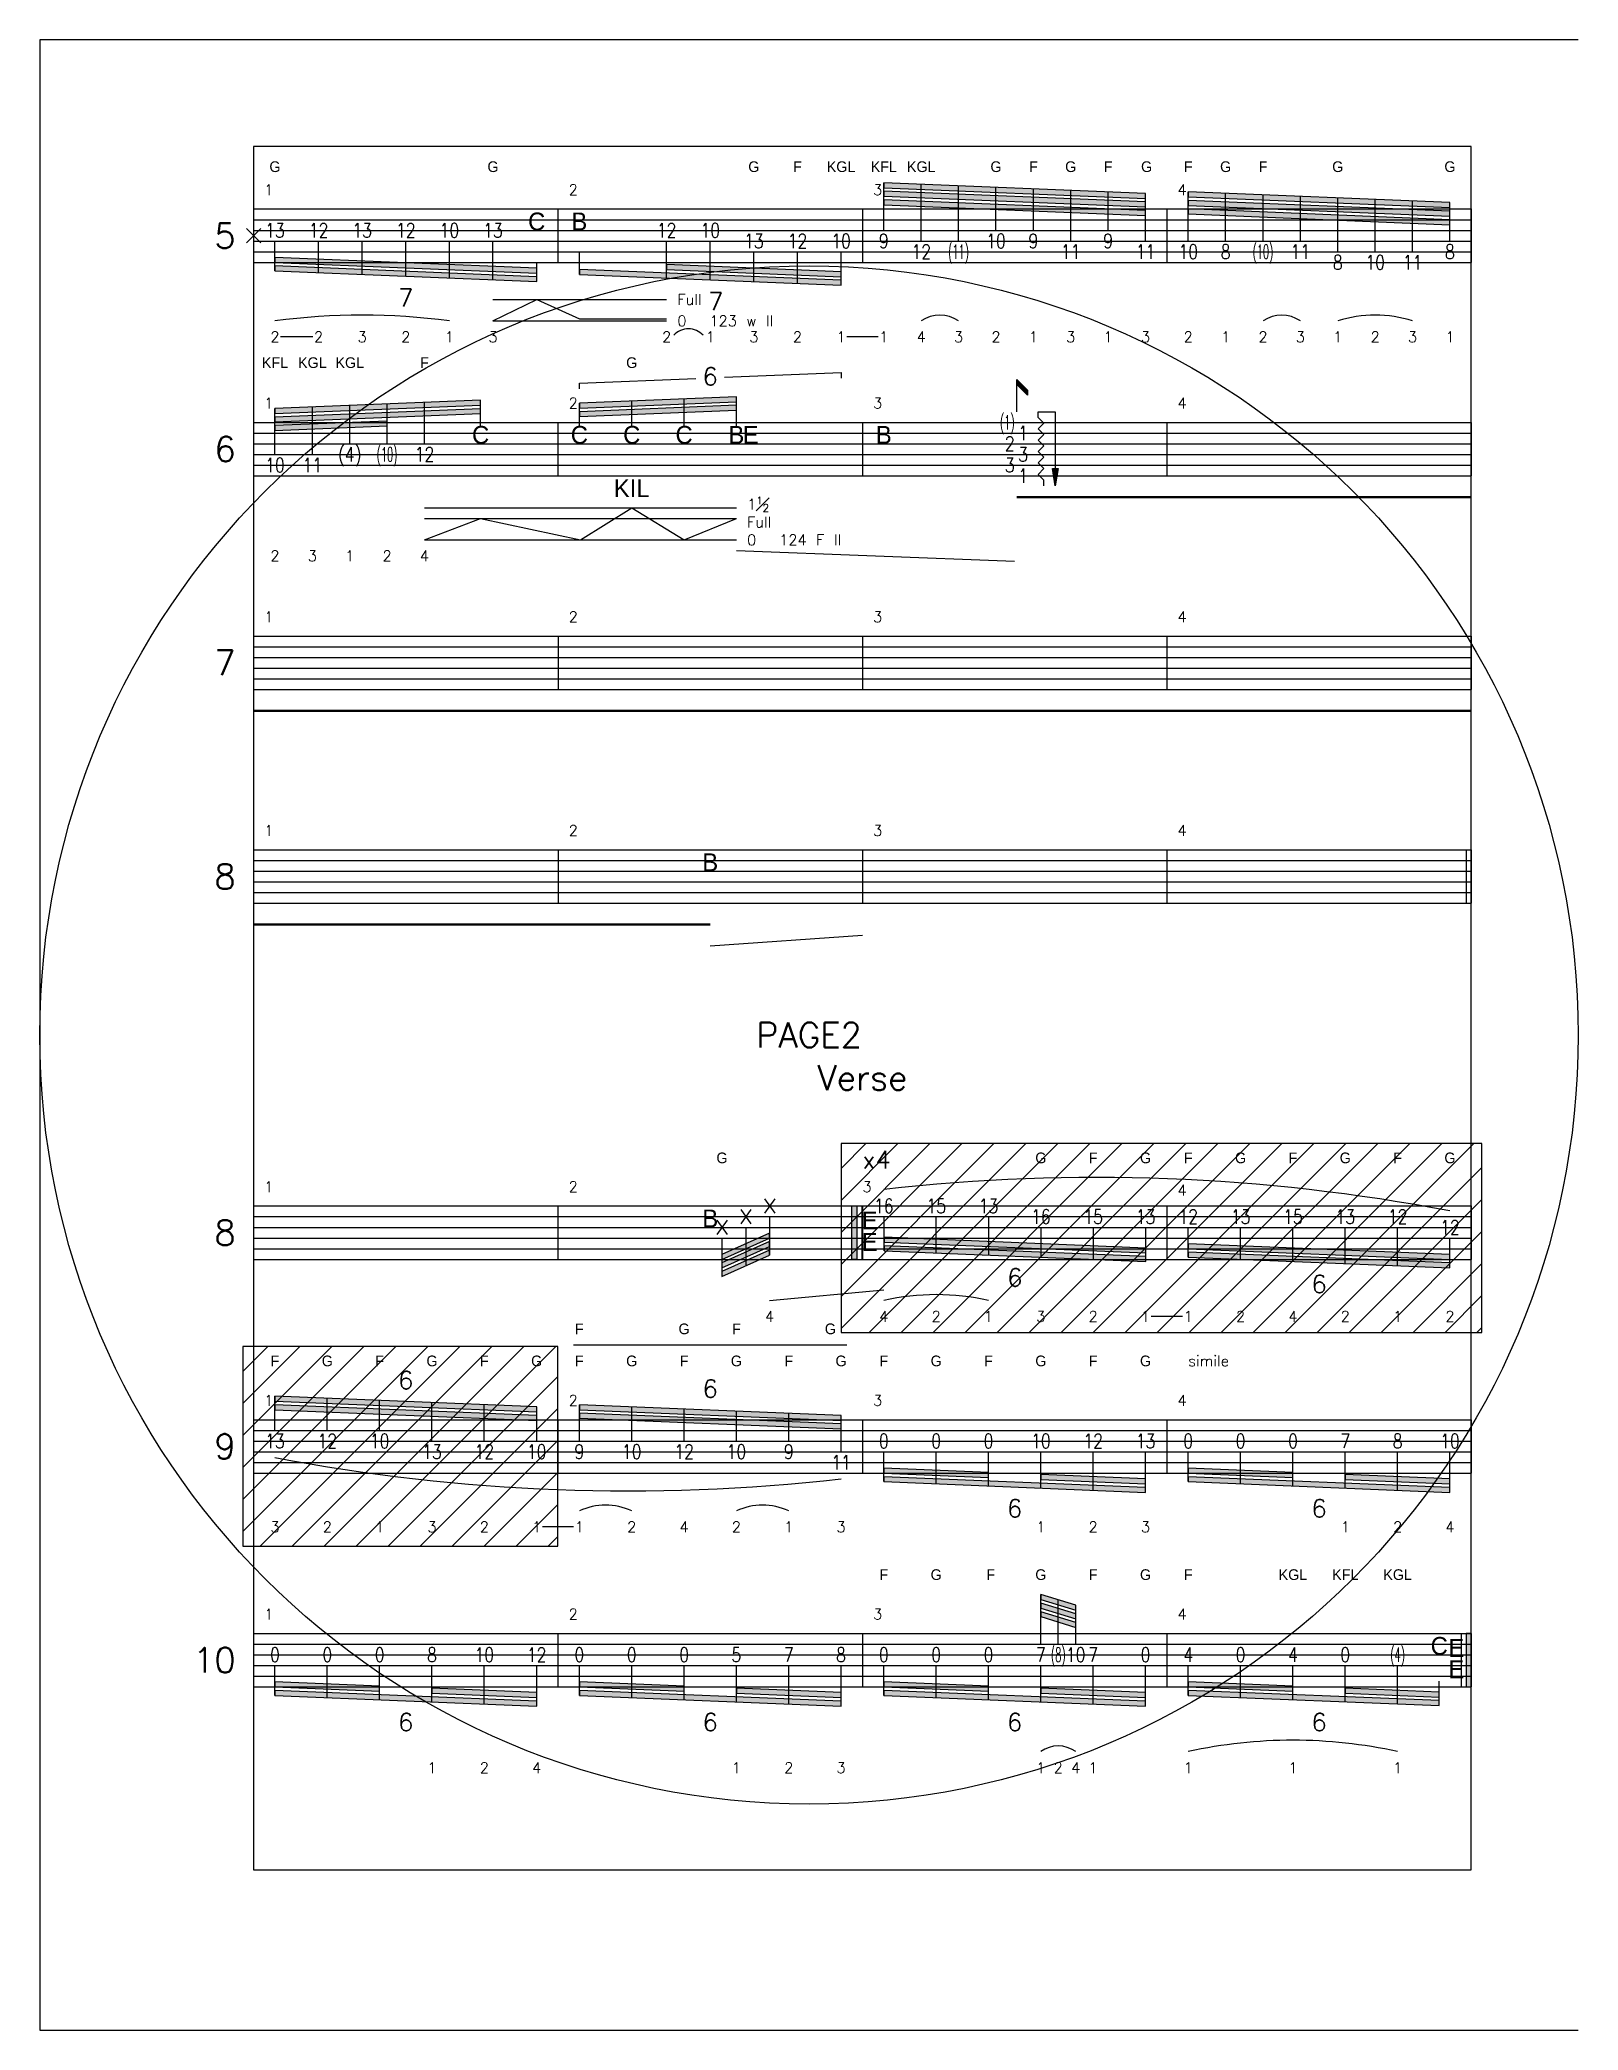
# Model space of a CAD drawing. Header units: millimetres. Extents: x 0 to 864, y 0 to 279.
# Drawn here: x 215.9 to 431.8, y 0 to 279.4 of the extents above; entities that cross this region are included whole.
import ezdxf
from ezdxf.enums import TextEntityAlignment as Align

# ---------------------------------------------------------------- set-up
doc = ezdxf.new("R2010")
doc.units = ezdxf.units.MM
doc.header["$PDMODE"] = 3
for name, color, linetype in [('art', 6, 'Continuous'), ('finger', 4, 'Continuous'), ('note', 7, 'Continuous'), ('staff', 7, 'Continuous')]:
    doc.layers.add(name, color=color, linetype=linetype)
doc.layers.add('hidden', color=4, linetype='Continuous', plot=False)
doc.styles.add('art', font='FINAAC_.TTF', dxfattribs={"height": 1.5})
doc.styles.add('finger', font='txt.shx', dxfattribs={"height": 1.5})
doc.styles.add('height15', font='txt.shx', dxfattribs={"height": 1.5})
doc.styles.add('height25', font='txt.shx', dxfattribs={"height": 2.5})
doc.styles.add('height35', font='txt.shx', dxfattribs={"height": 3.5})
doc.styles.add('rest', font='FINAAC_.TTF', dxfattribs={"height": 2.5})
doc.styles.add('width12', font='txt.shx', dxfattribs={"width": 1.2, "height": 2})
doc.styles.add('width5', font='txt.shx', dxfattribs={"width": 0.5, "height": 2})
doc.styles.add('width8', font='txt.shx', dxfattribs={"width": 0.8, "height": 2})

msp = doc.modelspace()

# ---------------------------------------------------------------- texts
at = {"layer": 'art', "style": 'art'}
for s, p in [('G', (248.9, 260.84)), ('G', (279.5, 260.84)), ('G', (316.11, 260.84)), ('F', (322.23, 260.84)), ('KGL', (328.35, 260.84)), ('KFL', (334.35, 260.84)), ('KGL', (339.6, 260.84)), ('G', (350.09, 260.84)), ('F', (355.34, 260.84)), ('G', (360.58, 260.84)), ('F', (365.83, 260.84)), ('G', (371.23, 260.84)), ('F', (377.07, 260.84)), ('G', (382.32, 260.84)), ('F', (387.57, 260.84)), ('G', (398.06, 260.84)), ('G', (413.8, 260.84)), ('KFL', (248.9, 233.33)), ('KGL', (254.15, 233.33)), ('KGL', (259.4, 233.33)), ('F', (269.89, 233.33)), ('G', (298.97, 233.33)), ('G', (311.64, 121.7)), ('G', (356.39, 121.7)), ('F', (363.73, 121.7)), ('G', (371.08, 121.7)), ('F', (377.07, 121.7)), ('G', (384.42, 121.7)), ('F', (391.77, 121.7)), ('G', (399.11, 121.7)), ('F', (406.46, 121.7)), ('G', (413.8, 121.7)), ('F', (291.62, 97.7)), ('G', (306.32, 97.7)), ('F', (313.66, 97.7)), ('G', (326.85, 97.7)), ('F', (248.9, 93.2)), ('G', (256.25, 93.2)), ('F', (263.59, 93.2)), ('G', (270.94, 93.2)), ('F', (278.28, 93.2)), ('G', (285.63, 93.2)), ('F', (291.62, 93.2)), ('G', (298.97, 93.2)), ('F', (306.32, 93.2)), ('G', (313.66, 93.2)), ('F', (321.01, 93.2)), ('G', (328.35, 93.2)), ('F', (334.35, 93.2)), ('G', (341.7, 93.2)), ('F', (349.04, 93.2)), ('G', (356.39, 93.2)), ('F', (363.73, 93.2)), ('G', (371.08, 93.2)), ('F', (334.35, 63.2)), ('G', (341.7, 63.2)), ('F', (349.35, 63.2)), ('G', (356.39, 63.2)), ('F', (363.73, 63.2)), ('G', (371.08, 63.2)), ('F', (377.07, 63.2)), ('KGL', (391.77, 63.2)), ('KFL', (399.11, 63.2)), ('KGL', (406.46, 63.2))]:
    msp.add_text(s, height=1.5, dxfattribs=at).set_placement(p, align=Align.CENTER)
at = {"layer": 'art', "style": 'height15'}
msp.add_text('simile', height=1.5, dxfattribs=at).set_placement((377.07, 93.2))
at = {"layer": 'finger', "style": 'finger'}
for s, p in [('2', (248.9, 236.95)), ('2', (255.02, 236.95)), ('3', (261.14, 236.95)), ('2', (267.26, 236.95)), ('1', (273.38, 236.95)), ('3', (279.5, 236.95)), ('2', (303.87, 236.95)), ('1', (309.99, 236.95)), ('3', (316.11, 236.95)), ('2', (322.23, 236.95)), ('1', (328.35, 236.95)), ('1', (334.35, 236.95)), ('4', (339.6, 236.95)), ('3', (344.84, 236.95)), ('2', (350.09, 236.95)), ('1', (355.34, 236.95)), ('3', (360.58, 236.95)), ('1', (365.83, 236.95)), ('3', (371.08, 236.95)), ('2', (377.07, 236.95)), ('1', (382.32, 236.95)), ('2', (387.57, 236.95)), ('3', (392.81, 236.95)), ('1', (398.06, 236.95)), ('2', (403.31, 236.95)), ('3', (408.55, 236.95)), ('1', (413.8, 236.95)), ('2', (248.9, 206.2)), ('3', (254.15, 206.2)), ('1', (259.39, 206.2)), ('2', (264.64, 206.2)), ('4', (269.89, 206.2)), ('4', (318.32, 99.45)), ('4', (334.35, 99.45)), ('2', (341.7, 99.45)), ('1', (349.04, 99.45)), ('3', (356.39, 99.45)), ('2', (363.73, 99.45)), ('1', (371.08, 99.45)), ('1', (377.07, 99.45)), ('2', (384.42, 99.45)), ('4', (391.77, 99.45)), ('2', (399.11, 99.45)), ('1', (406.46, 99.45)), ('2', (413.8, 99.45)), ('3', (248.9, 69.9)), ('2', (256.25, 69.9)), ('1', (263.59, 69.9)), ('3', (270.94, 69.9)), ('2', (278.28, 69.9)), ('1', (285.63, 69.9)), ('1', (291.62, 69.9)), ('2', (298.97, 69.9)), ('4', (306.32, 69.9)), ('2', (313.66, 69.9)), ('1', (321.01, 69.9)), ('3', (328.35, 69.9)), ('1', (356.39, 69.9)), ('2', (363.73, 69.9)), ('3', (371.08, 69.9)), ('1', (399.11, 69.9)), ('2', (406.46, 69.9)), ('4', (413.8, 69.9)), ('1', (270.94, 36.1)), ('2', (278.28, 36.1)), ('4', (285.63, 36.1)), ('1', (313.66, 36.1)), ('2', (321.01, 36.1)), ('3', (328.35, 36.1)), ('1', (356.39, 36.1)), ('2', (358.83, 36.1)), ('4', (361.28, 36.1)), ('1', (363.73, 36.1)), ('1', (377.07, 36.1)), ('1', (391.77, 36.1)), ('1', (406.46, 36.1))]:
    msp.add_text(s, height=1.5, dxfattribs=at).set_placement(p, align=Align.CENTER)
at = {"layer": 'finger', "char_height": 1.5, "attachment_point": 4, "style": 'finger'}
for s, insert, width in [('Full', (305.37, 242.95), 4.5), ('0', (305.37, 239.95), 4.5), ('123 w ll', (309.87, 239.95), 11.0455), ('\\A1;1{\\H0.7x;\\S1#2;}', (315.16, 214.2), 4.5), ('Full', (315.16, 211.7), 4.5), ('0', (315.16, 209.2), 4.5), ('124 F ll', (319.66, 209.2), 11.0455)]:
    msp.add_mtext(s, dxfattribs=dict(at, insert=insert, width=width))
at = {"layer": 'note', "style": 'rest'}
for s, p in [('C', (285.63, 252.65)), ('B', (291.62, 252.65)), ('C', (277.76, 222.7)), ('C', (291.62, 222.7)), ('C', (298.97, 222.7)), ('C', (306.32, 222.7)), ('B', (313.66, 222.7)), ('E', (315.66, 222.7)), ('B', (334.35, 222.7)), ('KIL', (298.97, 215.2)), ('B', (309.99, 162.7)), ('B', (309.99, 112.7)), ('C', (412.3, 52.7))]:
    msp.add_text(s, height=2.5, dxfattribs=at).set_placement(p, align=Align.CENTER)
at = {"layer": 'note'}
for s, style, width, p in [('13', 'width8', 0.8, (248.9, 252.65)), ('12', 'width8', 0.8, (255.02, 252.65)), ('13', 'width8', 0.8, (261.14, 252.65)), ('12', 'width8', 0.8, (267.26, 252.65)), ('10', 'width8', 0.8, (273.38, 252.65)), ('13', 'width8', 0.8, (279.5, 252.65)), ('12', 'width8', 0.8, (303.87, 252.65)), ('10', 'width8', 0.8, (309.99, 252.65)), ('13', 'width8', 0.8, (316.11, 251.15)), ('12', 'width8', 0.8, (322.23, 251.15)), ('10', 'width8', 0.8, (328.35, 251.15)), ('9', 'width8', 0.8, (334.35, 251.15)), ('10', 'width8', 0.8, (350.09, 251.15)), ('9', 'width8', 0.8, (355.34, 251.15)), ('9', 'width8', 0.8, (365.83, 251.15)), ('12', 'width8', 0.8, (339.6, 249.65)), ('(11)', 'width5', 0.5, (344.84, 249.65)), ('11', 'width8', 0.8, (360.58, 249.65)), ('11', 'width8', 0.8, (371.08, 249.65)), ('10', 'width8', 0.8, (377.07, 249.65)), ('8', 'width8', 0.8, (382.32, 249.65)), ('(10)', 'width5', 0.5, (387.57, 249.65)), ('11', 'width8', 0.8, (392.81, 249.65)), ('8', 'width8', 0.8, (398.06, 248.15)), ('10', 'width8', 0.8, (403.31, 248.15)), ('11', 'width8', 0.8, (408.55, 248.15)), ('8', 'width8', 0.8, (413.8, 249.65)), ('(4)', 'width8', 0.8, (259.39, 221.2)), ('(10)', 'width5', 0.5, (264.64, 221.2)), ('12', 'width8', 0.8, (269.89, 221.2)), ('10', 'width8', 0.8, (248.9, 219.7)), ('11', 'width8', 0.8, (254.15, 219.7)), ('X', 'width12', 1.2, (314.98, 114.2)), ('X', 'width12', 1.2, (318.32, 115.7)), ('16', 'width8', 0.8, (334.35, 115.7)), ('15', 'width8', 0.8, (341.7, 115.7)), ('13', 'width8', 0.8, (349.04, 115.7)), ('16', 'width8', 0.8, (356.39, 114.2)), ('15', 'width8', 0.8, (363.73, 114.2)), ('13', 'width8', 0.8, (371.08, 114.2)), ('12', 'width8', 0.8, (377.07, 114.2)), ('13', 'width8', 0.8, (384.42, 114.2)), ('15', 'width8', 0.8, (391.77, 114.2)), ('13', 'width8', 0.8, (399.11, 114.2)), ('12', 'width8', 0.8, (406.46, 114.2)), ('X', 'width12', 1.2, (311.64, 112.7)), ('12', 'width8', 0.8, (413.8, 112.7)), ('13', 'width8', 0.8, (248.9, 82.7)), ('12', 'width8', 0.8, (256.25, 82.7)), ('10', 'width8', 0.8, (263.59, 82.7)), ('13', 'width8', 0.8, (270.94, 81.2)), ('12', 'width8', 0.8, (278.28, 81.2)), ('10', 'width8', 0.8, (285.63, 81.2)), ('9', 'width8', 0.8, (291.62, 81.2)), ('10', 'width8', 0.8, (298.97, 81.2)), ('12', 'width8', 0.8, (306.32, 81.2)), ('10', 'width8', 0.8, (313.66, 81.2)), ('9', 'width8', 0.8, (321.01, 81.2)), ('0', 'width8', 0.8, (334.35, 82.7)), ('0', 'width8', 0.8, (341.7, 82.7)), ('0', 'width8', 0.8, (349.04, 82.7)), ('10', 'width8', 0.8, (356.39, 82.7)), ('12', 'width8', 0.8, (363.73, 82.7)), ('13', 'width8', 0.8, (371.08, 82.7)), ('0', 'width8', 0.8, (377.07, 82.7)), ('0', 'width8', 0.8, (384.42, 82.7)), ('0', 'width8', 0.8, (391.77, 82.7)), ('7', 'width8', 0.8, (399.11, 82.7)), ('8', 'width8', 0.8, (406.46, 82.7)), ('10', 'width8', 0.8, (413.8, 82.7)), ('11', 'width8', 0.8, (328.35, 79.7)), ('0', 'width8', 0.8, (248.9, 52.7)), ('0', 'width8', 0.8, (256.25, 52.7)), ('0', 'width8', 0.8, (263.59, 52.7)), ('8', 'width8', 0.8, (270.94, 52.7)), ('10', 'width8', 0.8, (278.28, 52.7)), ('12', 'width8', 0.8, (285.63, 52.7)), ('0', 'width8', 0.8, (291.62, 52.7)), ('0', 'width8', 0.8, (298.97, 52.7)), ('0', 'width8', 0.8, (306.32, 52.7)), ('5', 'width8', 0.8, (313.66, 52.7)), ('7', 'width8', 0.8, (321.01, 52.7)), ('8', 'width8', 0.8, (328.35, 52.7)), ('0', 'width8', 0.8, (334.35, 52.7)), ('0', 'width8', 0.8, (341.7, 52.7)), ('0', 'width8', 0.8, (349.04, 52.7)), ('7', 'width8', 0.8, (356.39, 52.7)), ('(8)', 'width5', 0.5, (358.83, 52.7)), ('10', 'width8', 0.8, (361.28, 52.7)), ('7', 'width8', 0.8, (363.73, 52.7)), ('0', 'width8', 0.8, (371.08, 52.7)), ('4', 'width8', 0.8, (377.07, 52.7)), ('0', 'width8', 0.8, (384.42, 52.7)), ('4', 'width8', 0.8, (391.77, 52.7)), ('0', 'width8', 0.8, (399.11, 52.7)), ('(4)', 'width5', 0.5, (406.46, 52.7))]:
    msp.add_text(s, height=2, dxfattribs=dict(at, style=style, width=width)).set_placement(p, align=Align.MIDDLE_CENTER)
at = {"layer": 'note', "style": 'height25'}
for s, p in [('7', (267.26, 243.2)), ('7', (310.79, 242.7)), ('6', (309.99, 232.15)), ('6', (352.74, 105.65)), ('6', (395.44, 104.75)), ('6', (267.26, 91.25)), ('6', (309.99, 90.05)), ('6', (352.71, 73.25)), ('6', (395.44, 73.25)), ('6', (267.26, 43.25)), ('6', (309.99, 43.25)), ('6', (352.71, 43.25)), ('6', (395.44, 43.25))]:
    msp.add_text(s, height=2.5, dxfattribs=at).set_placement(p, align=Align.MIDDLE_CENTER)
at = {"layer": 'note'}
for s, style, width, p in [('(1)', 'width5', 0.5, (352.71, 225.7)), ('2', 'width8', 0.8, (352.71, 222.7)), ('3', 'width8', 0.8, (352.71, 219.7))]:
    msp.add_text(s, height=2, dxfattribs=dict(at, style=style, width=width)).set_placement(p, align=Align.MIDDLE_RIGHT)
at = {"layer": 'note', "style": 'width8', "width": 0.8}
for s, p in [('1', (353.21, 224.2)), ('3', (353.21, 221.2)), ('1', (353.21, 218.2))]:
    msp.add_text(s, height=2, dxfattribs=at).set_placement(p, align=Align.MIDDLE_LEFT)
at = {"layer": 'staff'}
for s, height, style, p in [('1', 1.5, 'height15', (247.4, 257.15)), ('2', 1.5, 'height15', (290.12, 257.15)), ('3', 1.5, 'height15', (332.85, 257.15)), ('4', 1.5, 'height15', (375.57, 257.15)), ('1', 1.5, 'height15', (247.4, 227.2)), ('2', 1.5, 'height15', (290.12, 227.2)), ('3', 1.5, 'height15', (332.85, 227.2)), ('4', 1.5, 'height15', (375.57, 227.2)), ('x4', 2.5, 'height25', (331.35, 120.2)), ('1', 1.5, 'height15', (247.4, 117.2)), ('2', 1.5, 'height15', (290.12, 117.2)), ('3', 1.5, 'height15', (331.35, 117.2)), ('4', 1.5, 'height15', (375.57, 116.7)), ('1', 1.5, 'height15', (247.4, 87.2)), ('2', 1.5, 'height15', (290.12, 87.2)), ('3', 1.5, 'height15', (332.85, 87.2)), ('4', 1.5, 'height15', (375.57, 87.2)), ('1', 1.5, 'height15', (247.4, 57.2)), ('2', 1.5, 'height15', (290.12, 57.2)), ('3', 1.5, 'height15', (332.85, 57.2)), ('4', 1.5, 'height15', (375.57, 57.2))]:
    msp.add_text(s, height=height, dxfattribs=dict(at, style=style)).set_placement(p, align=Align.BOTTOM_LEFT)
for s, height, style, p in [('Verse', 3.5, 'height35', (331.35, 131.95)), ('E', 2.5, 'rest', (332.37, 112.4)), ('E', 2.5, 'rest', (332.37, 109.4))]:
    msp.add_text(s, height=height, dxfattribs=dict(at, style=style)).set_placement(p, align=Align.CENTER)
at = {"layer": 'staff', "style": 'height35', "flags": 8}
for tag, p in [('5', (243.4, 251.9)), ('6', (243.4, 221.95)), ('8', (243.4, 111.95)), ('9', (243.4, 81.95)), ('10', (243.4, 51.95))]:
    msp.add_attdef(tag, text='<n>', height=3.5, dxfattribs=at).set_placement(p, align=Align.MIDDLE_RIGHT)

# ---------------------------------------------------------------- blocks, each defined once
blk = doc.blocks.new('page')
at = {"layer": 'hidden'}
for p, q in [((215.9, 279.4), (0, 279.4)), ((0, 279.4), (0, 0)), ((30, 264.4), (30, 22.5)), ((200.9, 264.4), (30, 264.4)), ((200.9, 22.5), (200.9, 264.4)), ((30, 22.5), (200.9, 22.5)), ((0, 0), (215.9, 0))]:
    blk.add_line(p, q, dxfattribs=at)
blk.add_circle((107.95, 139.7), 107.95, dxfattribs=at)
blk.add_point((30, 251.9), dxfattribs=at)
at = {"layer": 'hidden', "style": 'height35', "flags": 8}
blk.add_attdef('PAGE_NUM', text='', height=3.5, dxfattribs=at).set_placement((107.95, 139.7), align=Align.MIDDLE_CENTER)
blk = doc.blocks.new('flag1_up')
at = {"layer": 'note'}
blk.add_hatch(color=256, dxfattribs=at).paths.add_polyline_path([(0, 4.5), (1.5, 3), (1.5, 2.3), (0, 3.8)])
blk.add_lwpolyline([(0, 4.5), (1.5, 3), (1.5, 2.3), (0, 3.8)], close=True, dxfattribs=at)
blk = doc.blocks.new('arp_return')
at = {"layer": 'art'}
h = blk.add_hatch(color=256, dxfattribs=at)
h.paths.add_polyline_path([(6.41, 2.45), (6.01, 2.45), (6.17, 1.5), (6.41, 1.5)])
h.paths.add_polyline_path([(6.81, 2.45), (6.41, 2.45), (6.41, 1.5), (6.65, 1.5)])
h.paths.add_polyline_path([(6.41, 1.5), (6.17, 1.5), (6.41, 0.05)])
h.paths.add_polyline_path([(6.65, 1.5), (6.41, 1.5), (6.41, 0.05)])
for p, q in [((4.01, 9.65), (4.01, 10.45)), ((4.01, 10.45), (6.41, 10.45)), ((4.81, 8.85), (4.01, 9.65)), ((4.01, 8.05), (4.81, 8.85)), ((6.41, 10.45), (6.41, 0.05)), ((4.81, 7.25), (4.01, 8.05)), ((4.01, 6.45), (4.81, 7.25)), ((4.81, 5.65), (4.01, 6.45)), ((4.01, 4.85), (4.81, 5.65)), ((4.81, 4.05), (4.01, 4.85)), ((4.01, 3.25), (4.81, 4.05)), ((4.81, 2.45), (4.01, 3.25)), ((4.01, 1.65), (4.81, 2.45)), ((4.81, 0.85), (4.01, 1.65)), ((4.81, 0.05), (4.81, 0.85)), ((6.41, 0.05), (6.01, 2.45)), ((6.01, 2.45), (6.81, 2.45)), ((6.81, 2.45), (6.41, 0.05))]:
    blk.add_line(p, q, dxfattribs=at)
blk = doc.blocks.new('staff')
at = {"layer": 'hidden'}
for p, q in [((42.725, 3.75), (42.725, -3.75)), ((85.45, 3.75), (85.45, -3.75)), ((128.175, 3.75), (128.175, -3.75))]:
    blk.add_line(p, q, dxfattribs=at)
at = {"layer": 'staff'}
for p, q in [((0, 3.75), (170.9, 3.75)), ((0, 3.75), (0, -3.75)), ((170.9, 3.75), (170.9, -3.75)), ((0, 2.25), (170.9, 2.25)), ((0, 0.75), (170.9, 0.75)), ((0, -0.75), (170.9, -0.75)), ((0, -2.25), (170.9, -2.25)), ((0, -3.75), (170.9, -3.75))]:
    blk.add_line(p, q, dxfattribs=at)
at = {"layer": 'staff', "style": 'height15'}
for s, p in [('1', (1.5, 5.25)), ('2', (44.225, 5.25)), ('3', (86.95, 5.25)), ('4', (129.675, 5.25))]:
    blk.add_text(s, height=1.5, dxfattribs=at).set_placement(p, align=Align.BOTTOM_LEFT)
at = {"layer": 'staff', "style": 'height35', "flags": 8}
blk.add_attdef('MEASURE_NUM', text='', height=3.5, dxfattribs=at).set_placement((-2.5, 0), align=Align.MIDDLE_RIGHT)
blk = doc.blocks.new('barline_double')
at = {"layer": 'staff'}
for p, q in [((-0.7, 0), (-0.7, -7.5)), ((0, 0), (0, -7.5))]:
    blk.add_line(p, q, dxfattribs=at)
blk = doc.blocks.new('repeat_backward')
at = {"layer": 'staff'}
blk.add_hatch(color=256, dxfattribs=at).paths.add_polyline_path([(0, 0), (-0.7, 0), (-0.7, -7.5), (0, -7.5)])
blk.add_line((-1.4, 0), (-1.4, -7.5), dxfattribs=at)
blk.add_lwpolyline([(0, 0), (-0.7, 0), (-0.7, -7.5), (0, -7.5)], close=True, dxfattribs=at)
at = {"layer": 'staff', "style": 'rest'}
for p in [(-2.1, -3.3), (-2.1, -6.3)]:
    blk.add_text('E', height=2.5, dxfattribs=at).set_placement(p, align=Align.CENTER)

# ---------------------------------------------------------------- hatches: boundary and pattern name
at = {"layer": 'note'}
for points in [[(371.08, 257.84), (334.35, 259.34), (334.35, 258.64), (371.08, 257.14)], [(371.08, 256.64), (334.35, 258.14), (334.35, 257.44), (371.08, 255.94)], [(413.8, 256.55), (377.07, 258.05), (377.07, 257.35), (413.8, 255.85)], [(371.08, 255.44), (334.35, 256.94), (334.35, 256.24), (371.08, 254.74)], [(413.8, 255.35), (377.07, 256.85), (377.07, 256.15), (413.8, 254.65)], [(413.8, 254.15), (377.07, 255.65), (377.07, 254.95), (413.8, 253.45)], [(285.63, 247.35), (248.9, 248.85), (248.9, 248.15), (285.63, 246.65)], [(285.63, 246.15), (248.9, 247.65), (248.9, 246.95), (285.63, 245.45)], [(328.35, 245.65), (291.62, 247.15), (291.62, 246.45), (328.35, 244.95)], [(328.35, 246.85), (303.87, 247.85), (303.87, 247.15), (328.35, 246.15)], [(313.66, 229.3), (291.62, 228.4), (291.62, 227.7), (313.66, 228.6)], [(277.76, 228.82), (248.9, 227.65), (248.9, 226.95), (277.76, 228.12)], [(277.76, 227.62), (248.9, 226.45), (248.9, 225.75), (277.76, 226.93)], [(313.66, 228.1), (291.62, 227.2), (291.62, 226.5), (313.66, 227.4)], [(264.64, 225.89), (248.9, 225.25), (248.9, 224.55), (264.64, 225.19)], [(318.32, 111.9), (311.64, 108.9), (311.64, 108.2), (318.32, 111.2)], [(318.32, 110.7), (311.64, 107.7), (311.64, 107), (318.32, 110)], [(318.32, 109.5), (311.64, 106.5), (311.64, 105.8), (318.32, 108.8)], [(371.1, 109.8), (334.38, 111.3), (334.38, 110.6), (371.1, 109.1)], [(371.1, 108.6), (334.38, 110.1), (334.38, 109.4), (371.1, 107.9)], [(413.8, 108.9), (377.07, 110.4), (377.07, 109.7), (413.8, 108.2)], [(413.8, 107.7), (377.07, 109.2), (377.07, 108.5), (413.8, 107)], [(285.63, 87.5), (248.9, 89), (248.9, 88.3), (285.63, 86.8)], [(285.63, 86.3), (248.9, 87.8), (248.9, 87.1), (285.63, 85.6)], [(328.35, 86.3), (291.62, 87.8), (291.62, 87.1), (328.35, 85.6)], [(328.35, 85.1), (291.62, 86.6), (291.62, 85.9), (328.35, 84.4)], [(349.04, 78.3), (334.35, 78.9), (334.35, 78.2), (349.04, 77.6)], [(391.77, 78.3), (377.07, 78.9), (377.07, 78.2), (391.77, 77.6)], [(371.08, 76.2), (334.35, 77.7), (334.35, 77), (371.08, 75.5)], [(371.08, 77.4), (356.39, 78), (356.39, 77.3), (371.08, 76.7)], [(413.8, 76.2), (377.07, 77.7), (377.07, 77), (413.8, 75.5)], [(413.8, 77.4), (399.11, 78), (399.11, 77.3), (413.8, 76.7)], [(361.28, 59.65), (356.39, 61.15), (356.39, 60.45), (361.28, 58.95)], [(361.28, 58.45), (356.39, 59.95), (356.39, 59.25), (361.28, 57.75)], [(361.28, 57.25), (356.39, 58.75), (356.39, 58.05), (361.28, 56.55)], [(263.59, 48.3), (248.9, 48.9), (248.9, 48.2), (263.59, 47.6)], [(285.63, 46.2), (248.9, 47.7), (248.9, 47), (285.63, 45.5)], [(285.63, 47.4), (270.94, 48), (270.94, 47.3), (285.63, 46.7)], [(306.32, 48.3), (291.62, 48.9), (291.62, 48.2), (306.32, 47.6)], [(328.35, 46.2), (291.62, 47.7), (291.62, 47), (328.35, 45.5)], [(328.35, 47.4), (313.66, 48), (313.66, 47.3), (328.35, 46.7)], [(349.04, 48.3), (334.35, 48.9), (334.35, 48.2), (349.04, 47.6)], [(371.08, 46.2), (334.35, 47.7), (334.35, 47), (371.08, 45.5)], [(371.08, 47.4), (356.39, 48), (356.39, 47.3), (371.08, 46.7)], [(391.77, 48.3), (377.07, 48.9), (377.07, 48.2), (391.77, 47.6)], [(412.3, 46.26), (377.07, 47.7), (377.07, 47), (412.3, 45.56)], [(412.3, 47.46), (399.11, 48), (399.11, 47.3), (412.3, 46.76)]]:
    msp.add_hatch(color=256, dxfattribs=at).paths.add_polyline_path(points)
at = {"layer": 'staff'}
h = msp.add_hatch(dxfattribs=at)
h.set_pattern_fill('ANSI31', color=256, style=0)
h.set_pattern_definition([(45, (64.929, -84.0953), (-2.245064, 2.245064), [])])
h.paths.add_polyline_path([(328.35, 97.95), (418.3, 97.95), (418.3, 124.45), (328.35, 124.45)])
msp.add_hatch(color=256, dxfattribs=at).paths.add_polyline_path([(329.85, 115.7), (330.55, 115.7), (330.55, 108.2), (329.85, 108.2)])
h = msp.add_hatch(dxfattribs=at)
h.set_pattern_fill('ANSI31', color=256, style=0)
h.set_pattern_definition([(45, (-20.521, -114.0953), (-2.245064, 2.245064), [])])
h.paths.add_polyline_path([(244.4, 67.95), (288.62, 67.95), (288.62, 95.95), (244.4, 95.95)])

# ---------------------------------------------------------------- linework, layer by layer
at = {"layer": 'art'}
msp.add_line((290.82, 96.2), (329.15, 96.2), dxfattribs=at)
at = {"layer": 'finger'}
for p, q in [((279.5, 242.95), (303.87, 242.95)), ((279.5, 239.95), (285.63, 242.95)), ((285.63, 242.95), (291.62, 240.25)), ((249.7, 237.75), (254.22, 237.75)), ((279.5, 239.95), (303.87, 239.95)), ((291.62, 240.25), (303.87, 240.25)), ((329.15, 237.75), (333.55, 237.75)), ((269.89, 213.7), (313.66, 213.7)), ((291.77, 209.2), (298.97, 213.7)), ((298.97, 213.7), (306.32, 209.2)), ((269.89, 212.2), (313.66, 212.2)), ((269.89, 209.2), (277.76, 212.2)), ((277.76, 212.2), (291.77, 209.2)), ((306.32, 209.2), (313.66, 212.2)), ((269.89, 209.2), (313.66, 209.2)), ((313.66, 207.7), (352.71, 206.2)), ((309.99, 152.2), (331.35, 153.7)), ((318.32, 102.45), (334.35, 103.95)), ((371.88, 100.25), (376.27, 100.25)), ((286.43, 70.7), (290.82, 70.7))]:
    msp.add_line(p, q, dxfattribs=at)
for centre, radius, start, end in [((261.14, 146.69), 94.06, 82.522, 97.478), ((342.22, 236.05), 4.7, 56.0798, 123.9202), ((390.19, 236.05), 4.7, 56.0798, 123.9202), ((403.31, 223.12), 17.63, 72.6717, 107.3283), ((306.93, 235.95), 2.87, 44.0938, 135.9062), ((341.7, 69.13), 34.12, 77.568, 102.432), ((295.3, 64.87), 8.83, 65.4219, 114.5781), ((317.33, 64.87), 8.83, 65.4219, 114.5781), ((358.83, 35.75), 4.15, 53.8101, 126.1899), ((391.77, -27.54), 68.24, 77.568, 102.432)]:
    msp.add_arc(centre, radius, start, end, dxfattribs=at)
at = {"layer": 'hidden'}
for p, q in [((288.62, 255.65), (288.62, 248.15)), ((331.35, 255.65), (331.35, 248.15)), ((374.07, 255.65), (374.07, 248.15)), ((288.62, 225.7), (288.62, 218.2)), ((331.35, 225.7), (331.35, 218.2)), ((374.07, 225.7), (374.07, 218.2)), ((288.62, 115.7), (288.62, 108.2)), ((331.35, 115.7), (331.35, 108.2)), ((374.07, 115.7), (374.07, 108.2)), ((288.62, 85.7), (288.62, 78.2)), ((331.35, 85.7), (331.35, 78.2)), ((374.07, 85.7), (374.07, 78.2)), ((288.62, 55.7), (288.62, 48.2)), ((331.35, 55.7), (331.35, 48.2)), ((374.07, 55.7), (374.07, 48.2))]:
    msp.add_line(p, q, dxfattribs=at)
at = {"layer": 'note'}
for p, q in [((334.35, 252.65), (334.35, 259.34)), ((339.6, 251.15), (339.6, 259.12)), ((344.84, 251.15), (344.84, 258.91)), ((350.09, 252.65), (350.09, 258.69)), ((355.34, 252.65), (355.34, 258.48)), ((360.58, 251.15), (360.58, 258.26)), ((365.83, 252.65), (365.83, 258.05)), ((371.08, 251.15), (371.08, 257.84)), ((377.07, 251.15), (377.07, 258.05)), ((382.32, 251.15), (382.32, 257.84)), ((387.57, 251.15), (387.57, 257.62)), ((392.81, 251.15), (392.81, 257.41)), ((398.06, 249.65), (398.06, 257.19)), ((403.31, 249.65), (403.31, 256.98)), ((408.55, 249.65), (408.55, 256.76)), ((413.8, 251.15), (413.8, 256.55)), ((248.9, 246.95), (248.9, 251.15)), ((255.02, 246.7), (255.02, 251.15)), ((261.14, 246.45), (261.14, 251.15)), ((267.26, 246.2), (267.26, 251.15)), ((273.38, 245.95), (273.38, 251.15)), ((279.5, 245.7), (279.5, 251.15)), ((291.62, 246.45), (291.62, 249.65)), ((303.87, 245.95), (303.87, 251.15)), ((309.99, 245.7), (309.99, 251.15)), ((316.11, 245.45), (316.11, 249.65)), ((322.23, 245.2), (322.23, 249.65)), ((328.35, 244.95), (328.35, 249.65)), ((285.63, 245.45), (285.63, 248.15)), ((311.99, 232.03), (328.35, 232.7)), ((328.35, 232.7), (328.35, 231.9)), ((291.62, 231.2), (307.99, 231.87)), ((291.62, 230.4), (291.62, 231.2)), ((313.66, 225), (313.66, 229.3)), ((353.01, 227.2), (353.01, 231.7)), ((248.9, 221.2), (248.9, 227.65)), ((254.15, 221.2), (254.15, 227.86)), ((259.39, 222.7), (259.39, 228.07)), ((264.64, 222.7), (264.64, 228.29)), ((269.89, 222.7), (269.89, 228.5)), ((277.76, 225), (277.76, 228.82)), ((291.62, 225), (291.62, 228.4)), ((298.97, 225), (298.97, 228.7)), ((306.32, 225), (306.32, 229)), ((314.98, 112.7), (314.98, 107.3)), ((318.32, 114.2), (318.32, 108.8)), ((334.38, 109.4), (334.38, 114.2)), ((341.72, 109.1), (341.72, 114.2)), ((349.07, 108.8), (349.07, 114.2)), ((356.41, 108.5), (356.41, 112.7)), ((363.76, 108.2), (363.76, 112.7)), ((371.1, 107.9), (371.1, 112.7)), ((377.07, 108.5), (377.07, 112.7)), ((384.42, 108.2), (384.42, 112.7)), ((391.77, 107.9), (391.77, 112.7)), ((399.11, 107.6), (399.11, 112.7)), ((406.46, 107.3), (406.46, 112.7)), ((311.64, 111.2), (311.64, 105.8)), ((413.8, 107), (413.8, 111.2)), ((248.9, 84.2), (248.9, 89)), ((256.25, 84.2), (256.25, 88.7)), ((263.59, 84.2), (263.59, 88.4)), ((270.94, 82.7), (270.94, 88.1)), ((278.28, 82.7), (278.28, 87.8)), ((285.63, 82.7), (285.63, 87.5)), ((291.62, 82.7), (291.62, 87.8)), ((298.97, 82.7), (298.97, 87.5)), ((306.32, 82.7), (306.32, 87.2)), ((313.66, 82.7), (313.66, 86.9)), ((321.01, 82.7), (321.01, 86.6)), ((328.35, 81.2), (328.35, 86.3)), ((334.35, 77), (334.35, 81.2)), ((341.7, 76.7), (341.7, 81.2)), ((349.04, 76.4), (349.04, 81.2)), ((356.39, 76.1), (356.39, 81.2)), ((363.73, 75.8), (363.73, 81.2)), ((371.08, 75.5), (371.08, 81.2)), ((377.07, 77), (377.07, 81.2)), ((384.42, 76.7), (384.42, 81.2)), ((391.77, 76.4), (391.77, 81.2)), ((399.11, 76.1), (399.11, 81.2)), ((406.46, 75.8), (406.46, 81.2)), ((413.8, 75.5), (413.8, 81.2)), ((356.39, 54.2), (356.39, 61.15)), ((358.83, 54.2), (358.83, 60.4)), ((361.28, 54.2), (361.28, 59.65)), ((248.9, 47), (248.9, 51.2)), ((256.25, 46.7), (256.25, 51.2)), ((263.59, 46.4), (263.59, 51.2)), ((270.94, 46.1), (270.94, 51.2)), ((278.28, 45.8), (278.28, 51.2)), ((285.63, 45.5), (285.63, 51.2)), ((291.62, 47), (291.62, 51.2)), ((298.97, 46.7), (298.97, 51.2)), ((306.32, 46.4), (306.32, 51.2)), ((313.66, 46.1), (313.66, 51.2)), ((321.01, 45.8), (321.01, 51.2)), ((328.35, 45.5), (328.35, 51.2)), ((334.35, 47), (334.35, 51.2)), ((341.7, 46.7), (341.7, 51.2)), ((349.04, 46.4), (349.04, 51.2)), ((356.39, 46.1), (356.39, 51.2)), ((363.73, 45.8), (363.73, 51.2)), ((371.08, 45.5), (371.08, 51.2)), ((377.07, 47), (377.07, 51.2)), ((384.42, 46.7), (384.42, 51.2)), ((391.77, 46.4), (391.77, 51.2)), ((399.11, 46.1), (399.11, 51.2)), ((406.46, 45.8), (406.46, 51.2)), ((412.3, 45.56), (412.3, 49))]:
    msp.add_line(p, q, dxfattribs=at)
at = {"layer": 'note', "lineweight": 50}
for p, q in [((353.01, 215.2), (416.8, 215.2)), ((245.9, 185.2), (416.8, 185.2)), ((245.9, 155.2), (309.99, 155.2))]:
    msp.add_line(p, q, dxfattribs=at)
at = {"layer": 'note'}
for points in [[(371.08, 257.84), (334.35, 259.34), (334.35, 258.64), (371.08, 257.14)], [(371.08, 256.64), (334.35, 258.14), (334.35, 257.44), (371.08, 255.94)], [(413.8, 256.55), (377.07, 258.05), (377.07, 257.35), (413.8, 255.85)], [(371.08, 255.44), (334.35, 256.94), (334.35, 256.24), (371.08, 254.74)], [(413.8, 255.35), (377.07, 256.85), (377.07, 256.15), (413.8, 254.65)], [(413.8, 254.15), (377.07, 255.65), (377.07, 254.95), (413.8, 253.45)], [(285.63, 247.35), (248.9, 248.85), (248.9, 248.15), (285.63, 246.65)], [(285.63, 246.15), (248.9, 247.65), (248.9, 246.95), (285.63, 245.45)], [(328.35, 245.65), (291.62, 247.15), (291.62, 246.45), (328.35, 244.95)], [(328.35, 246.85), (303.87, 247.85), (303.87, 247.15), (328.35, 246.15)], [(313.66, 229.3), (291.62, 228.4), (291.62, 227.7), (313.66, 228.6)], [(277.76, 228.82), (248.9, 227.65), (248.9, 226.95), (277.76, 228.12)], [(277.76, 227.62), (248.9, 226.45), (248.9, 225.75), (277.76, 226.93)], [(313.66, 228.1), (291.62, 227.2), (291.62, 226.5), (313.66, 227.4)], [(264.64, 225.89), (248.9, 225.25), (248.9, 224.55), (264.64, 225.19)], [(318.32, 111.9), (311.64, 108.9), (311.64, 108.2), (318.32, 111.2)], [(318.32, 110.7), (311.64, 107.7), (311.64, 107), (318.32, 110)], [(318.32, 109.5), (311.64, 106.5), (311.64, 105.8), (318.32, 108.8)], [(371.1, 109.8), (334.38, 111.3), (334.38, 110.6), (371.1, 109.1)], [(371.1, 108.6), (334.38, 110.1), (334.38, 109.4), (371.1, 107.9)], [(413.8, 108.9), (377.07, 110.4), (377.07, 109.7), (413.8, 108.2)], [(413.8, 107.7), (377.07, 109.2), (377.07, 108.5), (413.8, 107)], [(285.63, 87.5), (248.9, 89), (248.9, 88.3), (285.63, 86.8)], [(285.63, 86.3), (248.9, 87.8), (248.9, 87.1), (285.63, 85.6)], [(328.35, 86.3), (291.62, 87.8), (291.62, 87.1), (328.35, 85.6)], [(328.35, 85.1), (291.62, 86.6), (291.62, 85.9), (328.35, 84.4)], [(349.04, 78.3), (334.35, 78.9), (334.35, 78.2), (349.04, 77.6)], [(391.77, 78.3), (377.07, 78.9), (377.07, 78.2), (391.77, 77.6)], [(371.08, 76.2), (334.35, 77.7), (334.35, 77), (371.08, 75.5)], [(371.08, 77.4), (356.39, 78), (356.39, 77.3), (371.08, 76.7)], [(413.8, 76.2), (377.07, 77.7), (377.07, 77), (413.8, 75.5)], [(413.8, 77.4), (399.11, 78), (399.11, 77.3), (413.8, 76.7)], [(361.28, 59.65), (356.39, 61.15), (356.39, 60.45), (361.28, 58.95)], [(361.28, 58.45), (356.39, 59.95), (356.39, 59.25), (361.28, 57.75)], [(361.28, 57.25), (356.39, 58.75), (356.39, 58.05), (361.28, 56.55)], [(263.59, 48.3), (248.9, 48.9), (248.9, 48.2), (263.59, 47.6)], [(285.63, 46.2), (248.9, 47.7), (248.9, 47), (285.63, 45.5)], [(285.63, 47.4), (270.94, 48), (270.94, 47.3), (285.63, 46.7)], [(306.32, 48.3), (291.62, 48.9), (291.62, 48.2), (306.32, 47.6)], [(328.35, 46.2), (291.62, 47.7), (291.62, 47), (328.35, 45.5)], [(328.35, 47.4), (313.66, 48), (313.66, 47.3), (328.35, 46.7)], [(349.04, 48.3), (334.35, 48.9), (334.35, 48.2), (349.04, 47.6)], [(371.08, 46.2), (334.35, 47.7), (334.35, 47), (371.08, 45.5)], [(371.08, 47.4), (356.39, 48), (356.39, 47.3), (371.08, 46.7)], [(391.77, 48.3), (377.07, 48.9), (377.07, 48.2), (391.77, 47.6)], [(412.3, 46.26), (377.07, 47.7), (377.07, 47), (412.3, 45.56)], [(412.3, 47.46), (399.11, 48), (399.11, 47.3), (412.3, 46.76)]]:
    msp.add_lwpolyline(points, close=True, dxfattribs=at)
for centre, start, end in [((364.19, -145.2), 79.2062, 96.4689), ((298.51, 340.6), 259.2062, 276.4689)]:
    msp.add_arc(centre, 264.89, start, end, dxfattribs=at)
at = {"layer": 'staff'}
for p, q in [((245.9, 255.65), (245.9, 248.15)), ((245.9, 255.65), (416.8, 255.65)), ((416.8, 255.65), (416.8, 248.15)), ((245.9, 254.15), (416.8, 254.15)), ((245.9, 252.65), (416.8, 252.65)), ((245.9, 251.15), (416.8, 251.15)), ((245.9, 249.65), (416.8, 249.65)), ((245.9, 248.15), (416.8, 248.15)), ((245.9, 225.7), (245.9, 218.2)), ((245.9, 225.7), (416.8, 225.7)), ((245.9, 224.2), (416.8, 224.2)), ((416.8, 225.7), (416.8, 218.2)), ((245.9, 222.7), (416.8, 222.7)), ((245.9, 221.2), (416.8, 221.2)), ((245.9, 219.7), (416.8, 219.7)), ((245.9, 218.2), (416.8, 218.2)), ((245.9, 115.7), (245.9, 108.2)), ((245.9, 115.7), (416.8, 115.7)), ((331.25, 115.7), (331.25, 108.2)), ((416.8, 115.7), (416.8, 108.2)), ((245.9, 114.2), (416.8, 114.2)), ((245.9, 112.7), (416.8, 112.7)), ((245.9, 111.2), (416.8, 111.2)), ((245.9, 109.7), (416.8, 109.7)), ((245.9, 108.2), (416.8, 108.2)), ((245.9, 85.7), (245.9, 78.2)), ((245.9, 85.7), (416.8, 85.7)), ((245.9, 84.2), (416.8, 84.2)), ((416.8, 85.7), (416.8, 78.2)), ((245.9, 82.7), (416.8, 82.7)), ((245.9, 81.2), (416.8, 81.2)), ((245.9, 79.7), (416.8, 79.7)), ((245.9, 78.2), (416.8, 78.2)), ((245.9, 55.7), (245.9, 48.2)), ((245.9, 55.7), (416.8, 55.7)), ((245.9, 54.2), (416.8, 54.2)), ((416.8, 55.7), (416.8, 48.2)), ((245.9, 52.7), (416.8, 52.7)), ((245.9, 51.2), (416.8, 51.2)), ((245.9, 49.7), (416.8, 49.7)), ((245.9, 48.2), (416.8, 48.2))]:
    msp.add_line(p, q, dxfattribs=at)
for points in [[(328.35, 97.95), (418.3, 97.95), (418.3, 124.45), (328.35, 124.45)], [(329.85, 115.7), (330.55, 115.7), (330.55, 108.2), (329.85, 108.2)], [(244.4, 67.95), (288.62, 67.95), (288.62, 95.95), (244.4, 95.95)]]:
    msp.add_lwpolyline(points, close=True, dxfattribs=at)

# ---------------------------------------------------------------- block references
at = {"layer": 'art'}
msp.add_blockref('arp_return', (352, 216.75), dxfattribs=at)
at = {"layer": 'note'}
msp.add_blockref('flag1_up', (353.01, 227.2), dxfattribs=at)
at = {"layer": 'staff'}
for name, p, values in [('page', (215.9, 0), {'PAGE_NUM': 'PAGE2'}), ('staff', (245.9, 191.95), {'MEASURE_NUM': '7'}), ('staff', (245.9, 161.95), {'MEASURE_NUM': '8'})]:
    msp.add_blockref(name, p, dxfattribs=at).add_auto_attribs(values)
for name, p in [('barline_double', (416.8, 165.7)), ('repeat_backward', (416.8, 55.7))]:
    msp.add_blockref(name, p, dxfattribs=at)

msp.set_redraw_order([(e.dxf.handle, doc.entitydb.next_handle()) for e in msp.query("TEXT MTEXT ATTDEF DIMENSION ARC_DIMENSION")])  # texts and dimensions are drawn at this point

doc.saveas('drawing.dxf')
